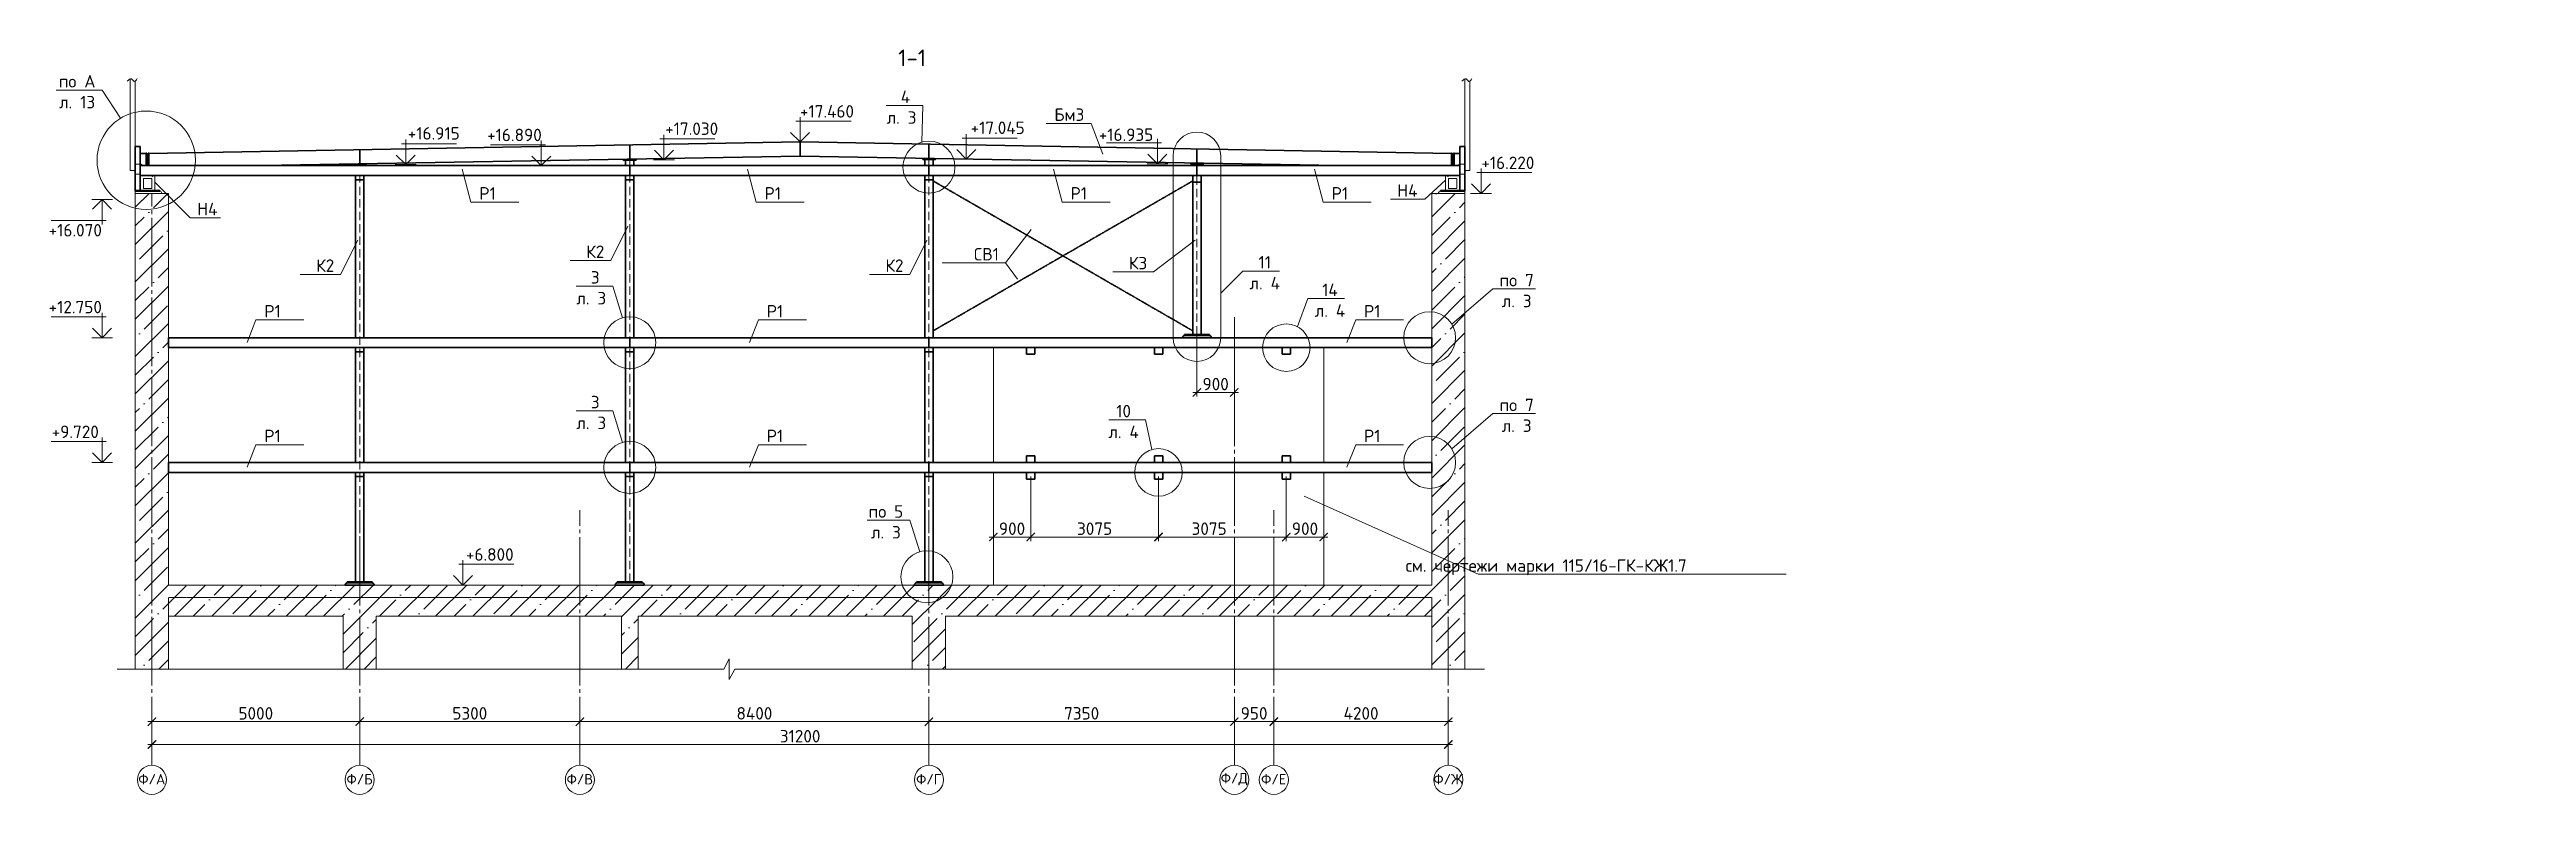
# Model space of a CAD drawing. Header units: millimetres. Extents: x -138412 to 180684, y -3015 to 14900.
# Drawn here: x -2464 to 57147, y -3015 to 14900 of the extents above; entities that cross this region are included whole.
import ezdxf
from ezdxf import colors
from ezdxf.entities.mleader import LeaderData, LeaderLine
from ezdxf.math import Vec2, Vec3

# ---------------------------------------------------------------- set-up
doc = ezdxf.new("R2010")
doc.units = ezdxf.units.MM
doc.linetypes.add('JIS_02_2.0', pattern=[3, 2, -1])
doc.linetypes.add('JIS_08_11', pattern=[12.8, 11, -0.6, 0.6, -0.6])
for name, color, linetype, lineweight in [('НАДПИСИ', 11, 'Continuous', 13), ('ОСЕВАЯ', 50, 'JIS_08_11', 13), ('ОСНОВНАЯ', 213, 'Continuous', 35), ('РАЗМЕРЫ', 141, 'Continuous', 13), ('ШТРИХОВАЯ', 84, 'JIS_02_2.0', 13)]:
    doc.layers.add(name, color=color, linetype=linetype, lineweight=lineweight)
doc.styles.add('_ОСК', font='isocpeur.ttf', dxfattribs={"height": 3})
doc.styles.add('ОСК', font='isocpeur.ttf')
doc.dimstyles.new('Размеры_общие', dxfattribs={"dimtxt": 3, "dimasz": 2, "dimexe": 1, "dimexo": 0, "dimgap": 0.5, "dimtad": 1, "dimdec": 0, "dimzin": 0, "dimdsep": 46, "dimtxsty": 'ОСК', "dimblk": 'ARCHTICK', "dimcen": 1, "dimdle": 1, "dimclrd": 256, "dimclre": 256, "dimclrt": 256, "dimadec": 0, "dimazin": 0, "dimtfac": 1, "dimtdec": 0, "dimtofl": 0, "dimtmove": 1, "dimatfit": 3, "dimfxl": 1, "dimtolj": 1, "dimtzin": 0, "dimlwd": -1, "dimlwe": -1, "dimarcsym": 0})

msp = doc.modelspace()

# ---------------------------------------------------------------- texts
at = {"layer": 'НАДПИСИ', "style": 'ОСК'}
for s, insert, char_height, width, attachment_point in [('1-1', (18296.2, 14699.6), 400, 19492.626, 5), ('+17.030', (12990.2, 12845.9), 300, 2680.15, 8), ('+17.460', (16246.1, 13262.9), 300, 2680.15, 8), ('+17.045', (20354.4, 12868.6), 300, 2680.15, 8), ('+16.915', (6783.2, 12734), 300, 2680.15, 8), ('+16.890', (8725.2, 12696.2), 300, 2680.15, 8), ('+16.935', (23444, 13001.7), 300, 2680.15, 2), ('+16.220', (32632.9, 12026.2), 300, 2680.15, 8), ('+16.070', (-1844.7, 10704.4), 300, 2680.15, 2), ('+12.750', (-1844.7, 8556.2), 300, 2680.15, 8), ('+9.720', (-1844.7, 5556.2), 300, 2680.15, 8), ('+6.800', (8131.4, 2606.2), 300, 2680.15, 8), ('Ф/А', (-2.7, -2650.5), 250, 2000, 5), ('Ф/Б', (4997.3, -2650.5), 250, 2000, 5), ('Ф/В', (10297.3, -2650.5), 250, 2000, 5), ('Ф/Г', (18697.3, -2650.5), 250, 2000, 5), ('Ф/Д', (26047.3, -2650.5), 250, 2000, 5), ('Ф/Е', (26997.3, -2650.5), 250, 2000, 5), ('Ф/Ж', (31197.3, -2650.5), 250, 2000, 5)]:
    msp.add_mtext(s, dxfattribs=dict(at, insert=insert, char_height=char_height, width=width, attachment_point=attachment_point))

# ---------------------------------------------------------------- blocks, each defined once
blk = doc.blocks.new('A$C42093D09')
at = {"layer": 'ОСНОВНАЯ'}
for q in [(22, 228), (478, 228)]:
    blk.add_line((250, 0), q, dxfattribs=at)
at = {"layer": 'РАЗМЕРЫ'}
for p, q in [((250, 0), (250, 600)), ((250, 0), (250, 600)), ((250, 0), (250, 600)), ((150, 500), (1475, 500)), ((500, 0), (0, 0))]:
    blk.add_line(p, q, dxfattribs=at)
blk = doc.blocks.new('_ArchTick')
at = {"color": 0, "linetype": 'ByBlock', "const_width": 0.15}
blk.add_lwpolyline([(-0.5, -0.5), (0.5, 0.5)], dxfattribs=at)
blk = doc.blocks.new('*D21')
at = {"layer": 'DEFPOINTS', "color": 0, "transparency": 16777216}
for p in [(0, -765), (5000, -765), (5000, -1265)]:
    blk.add_point(p, dxfattribs=at)
at = {"layer": 'НАДПИСИ', "transparency": 16777216}
for p, q in [((0, -765), (0, -1365)), ((5000, -765), (5000, -1365)), ((-100, -1265), (5100, -1265))]:
    blk.add_line(p, q, dxfattribs=at)
at = {"layer": 'НАДПИСИ', "transparency": 16777216, "xscale": 200, "yscale": 200, "zscale": 200, "rotation": 180}
blk.add_blockref('_ArchTick', (0, -1265), dxfattribs=at)
at = {"layer": 'НАДПИСИ', "transparency": 16777216, "xscale": 200, "yscale": 200, "zscale": 200}
blk.add_blockref('_ArchTick', (5000, -1265), dxfattribs=at)
at = {"layer": 'НАДПИСИ', "transparency": 16777216, "insert": (2500, -1065), "char_height": 300, "attachment_point": 5, "style": '_ОСК'}
blk.add_mtext('\\A1;5000', dxfattribs=at)
blk = doc.blocks.new('*D22')
at = {"layer": 'DEFPOINTS', "color": 0, "transparency": 16777216}
for p in [(0, -765), (31200, -765), (31200, -1815)]:
    blk.add_point(p, dxfattribs=at)
at = {"layer": 'НАДПИСИ', "transparency": 16777216}
for p, q in [((0, -765), (0, -1915)), ((31200, -765), (31200, -1915)), ((-100, -1815), (31300, -1815))]:
    blk.add_line(p, q, dxfattribs=at)
at = {"layer": 'НАДПИСИ', "transparency": 16777216, "xscale": 200, "yscale": 200, "zscale": 200, "rotation": 180}
blk.add_blockref('_ArchTick', (0, -1815), dxfattribs=at)
at = {"layer": 'НАДПИСИ', "transparency": 16777216, "xscale": 200, "yscale": 200, "zscale": 200}
blk.add_blockref('_ArchTick', (31200, -1815), dxfattribs=at)
at = {"layer": 'НАДПИСИ', "transparency": 16777216, "insert": (15600, -1615), "char_height": 300, "attachment_point": 5, "style": '_ОСК'}
blk.add_mtext('\\A1;31200', dxfattribs=at)
blk = doc.blocks.new('*D23')
at = {"layer": 'DEFPOINTS', "color": 0, "transparency": 16777216}
for p in [(5000, -765), (10300, -765), (10300, -1265)]:
    blk.add_point(p, dxfattribs=at)
at = {"layer": 'НАДПИСИ', "transparency": 16777216}
for p, q in [((5000, -765), (5000, -1365)), ((10300, -765), (10300, -1365)), ((4900, -1265), (10400, -1265))]:
    blk.add_line(p, q, dxfattribs=at)
at = {"layer": 'НАДПИСИ', "transparency": 16777216, "xscale": 200, "yscale": 200, "zscale": 200, "rotation": 180}
blk.add_blockref('_ArchTick', (5000, -1265), dxfattribs=at)
at = {"layer": 'НАДПИСИ', "transparency": 16777216, "xscale": 200, "yscale": 200, "zscale": 200}
blk.add_blockref('_ArchTick', (10300, -1265), dxfattribs=at)
at = {"layer": 'НАДПИСИ', "transparency": 16777216, "insert": (7650, -1065), "char_height": 300, "attachment_point": 5, "style": '_ОСК'}
blk.add_mtext('\\A1;5300', dxfattribs=at)
blk = doc.blocks.new('*D24')
at = {"layer": 'DEFPOINTS', "color": 0, "transparency": 16777216}
for p in [(10300, -765), (18700, -765), (18700, -1265)]:
    blk.add_point(p, dxfattribs=at)
at = {"layer": 'НАДПИСИ', "transparency": 16777216}
for p, q in [((10300, -765), (10300, -1365)), ((18700, -765), (18700, -1365)), ((10200, -1265), (18800, -1265))]:
    blk.add_line(p, q, dxfattribs=at)
at = {"layer": 'НАДПИСИ', "transparency": 16777216, "xscale": 200, "yscale": 200, "zscale": 200, "rotation": 180}
blk.add_blockref('_ArchTick', (10300, -1265), dxfattribs=at)
at = {"layer": 'НАДПИСИ', "transparency": 16777216, "xscale": 200, "yscale": 200, "zscale": 200}
blk.add_blockref('_ArchTick', (18700, -1265), dxfattribs=at)
at = {"layer": 'НАДПИСИ', "transparency": 16777216, "insert": (14500, -1065), "char_height": 300, "attachment_point": 5, "style": '_ОСК'}
blk.add_mtext('\\A1;8400', dxfattribs=at)
blk = doc.blocks.new('*D25')
at = {"layer": 'DEFPOINTS', "color": 0, "transparency": 16777216}
for p in [(18700, -765), (26050, -765), (26050, -1265)]:
    blk.add_point(p, dxfattribs=at)
at = {"layer": 'НАДПИСИ', "transparency": 16777216}
for p, q in [((18700, -765), (18700, -1365)), ((26050, -765), (26050, -1365)), ((18600, -1265), (26150, -1265))]:
    blk.add_line(p, q, dxfattribs=at)
at = {"layer": 'НАДПИСИ', "transparency": 16777216, "xscale": 200, "yscale": 200, "zscale": 200, "rotation": 180}
blk.add_blockref('_ArchTick', (18700, -1265), dxfattribs=at)
at = {"layer": 'НАДПИСИ', "transparency": 16777216, "xscale": 200, "yscale": 200, "zscale": 200}
blk.add_blockref('_ArchTick', (26050, -1265), dxfattribs=at)
at = {"layer": 'НАДПИСИ', "transparency": 16777216, "insert": (22375, -1065), "char_height": 300, "attachment_point": 5, "style": '_ОСК'}
blk.add_mtext('\\A1;7350', dxfattribs=at)
blk = doc.blocks.new('*D26')
at = {"layer": 'DEFPOINTS', "color": 0, "transparency": 16777216}
for p in [(26050, -765), (27000, -765), (27000, -1265)]:
    blk.add_point(p, dxfattribs=at)
at = {"layer": 'НАДПИСИ', "transparency": 16777216}
for p, q in [((26050, -765), (26050, -1365)), ((27000, -765), (27000, -1365)), ((25950, -1265), (27100, -1265))]:
    blk.add_line(p, q, dxfattribs=at)
at = {"layer": 'НАДПИСИ', "transparency": 16777216, "xscale": 200, "yscale": 200, "zscale": 200, "rotation": 180}
blk.add_blockref('_ArchTick', (26050, -1265), dxfattribs=at)
at = {"layer": 'НАДПИСИ', "transparency": 16777216, "xscale": 200, "yscale": 200, "zscale": 200}
blk.add_blockref('_ArchTick', (27000, -1265), dxfattribs=at)
at = {"layer": 'НАДПИСИ', "transparency": 16777216, "insert": (26525, -1065), "char_height": 300, "attachment_point": 5, "style": '_ОСК'}
blk.add_mtext('\\A1;950', dxfattribs=at)
blk = doc.blocks.new('*D27')
at = {"layer": 'DEFPOINTS', "color": 0, "transparency": 16777216}
for p in [(27000, -765), (31200, -765), (31200, -1265)]:
    blk.add_point(p, dxfattribs=at)
at = {"layer": 'НАДПИСИ', "transparency": 16777216}
for p, q in [((27000, -765), (27000, -1365)), ((31200, -765), (31200, -1365)), ((26900, -1265), (31300, -1265))]:
    blk.add_line(p, q, dxfattribs=at)
at = {"layer": 'НАДПИСИ', "transparency": 16777216, "xscale": 200, "yscale": 200, "zscale": 200, "rotation": 180}
blk.add_blockref('_ArchTick', (27000, -1265), dxfattribs=at)
at = {"layer": 'НАДПИСИ', "transparency": 16777216, "xscale": 200, "yscale": 200, "zscale": 200}
blk.add_blockref('_ArchTick', (31200, -1265), dxfattribs=at)
at = {"layer": 'НАДПИСИ', "transparency": 16777216, "insert": (29100, -1065), "char_height": 300, "attachment_point": 5, "style": '_ОСК'}
blk.add_mtext('\\A1;4200', dxfattribs=at)
blk = doc.blocks.new('_None')
blk = doc.blocks.new('*D28')
at = {"layer": 'DEFPOINTS', "color": 0, "transparency": 16777216}
for p in [(21150, 4570), (20250, 3835), (20250, 3176)]:
    blk.add_point(p, dxfattribs=at)
at = {"layer": 'НАДПИСИ', "transparency": 16777216}
for p, q in [((21150, 4570), (21150, 3076)), ((20250, 3835), (20250, 3076)), ((21250, 3176), (20150, 3176))]:
    blk.add_line(p, q, dxfattribs=at)
at = {"layer": 'НАДПИСИ', "transparency": 16777216, "xscale": 200, "yscale": 200, "zscale": 200, "rotation": 180}
blk.add_blockref('_ArchTick', (20250, 3176), dxfattribs=at)
at = {"layer": 'НАДПИСИ', "transparency": 16777216, "xscale": 200, "yscale": 200, "zscale": 200}
blk.add_blockref('_ArchTick', (21150, 3176), dxfattribs=at)
at = {"layer": 'НАДПИСИ', "transparency": 16777216, "insert": (20700, 3376), "char_height": 300, "attachment_point": 5, "style": '_ОСК'}
blk.add_mtext('\\A1;900', dxfattribs=at)
blk = doc.blocks.new('*D18')
at = {"layer": 'DEFPOINTS', "color": 0, "transparency": 16777216}
for p in [(21150, 4630), (24225, 4630), (24225, 3176)]:
    blk.add_point(p, dxfattribs=at)
at = {"layer": 'НАДПИСИ', "transparency": 16777216}
for p, q in [((21150, 4630), (21150, 3076)), ((24225, 4630), (24225, 3076)), ((21050, 3176), (24325, 3176))]:
    blk.add_line(p, q, dxfattribs=at)
at = {"layer": 'НАДПИСИ', "transparency": 16777216, "xscale": 200, "yscale": 200, "zscale": 200, "rotation": 180}
blk.add_blockref('_ArchTick', (21150, 3176), dxfattribs=at)
at = {"layer": 'НАДПИСИ', "transparency": 16777216, "xscale": 200, "yscale": 200, "zscale": 200}
blk.add_blockref('_ArchTick', (24225, 3176), dxfattribs=at)
at = {"layer": 'НАДПИСИ', "transparency": 16777216, "insert": (22687, 3376), "char_height": 300, "attachment_point": 5, "style": '_ОСК'}
blk.add_mtext('\\A1;3075', dxfattribs=at)
blk = doc.blocks.new('*D19')
at = {"layer": 'DEFPOINTS', "color": 0, "transparency": 16777216}
for p in [(24225, 4570), (27300, 4570), (27300, 3176)]:
    blk.add_point(p, dxfattribs=at)
at = {"layer": 'НАДПИСИ', "transparency": 16777216}
for p, q in [((24225, 4570), (24225, 3076)), ((27300, 4570), (27300, 3076)), ((24125, 3176), (27400, 3176))]:
    blk.add_line(p, q, dxfattribs=at)
at = {"layer": 'НАДПИСИ', "transparency": 16777216, "xscale": 200, "yscale": 200, "zscale": 200, "rotation": 180}
blk.add_blockref('_ArchTick', (24225, 3176), dxfattribs=at)
at = {"layer": 'НАДПИСИ', "transparency": 16777216, "xscale": 200, "yscale": 200, "zscale": 200}
blk.add_blockref('_ArchTick', (27300, 3176), dxfattribs=at)
at = {"layer": 'НАДПИСИ', "transparency": 16777216, "insert": (25443, 3376), "char_height": 300, "attachment_point": 5, "style": '_ОСК'}
blk.add_mtext('\\A1;3075', dxfattribs=at)
blk = doc.blocks.new('*D20')
at = {"layer": 'DEFPOINTS', "color": 0, "transparency": 16777216}
for p in [(27300, 4630), (28200, 4344), (28200, 3176)]:
    blk.add_point(p, dxfattribs=at)
at = {"layer": 'НАДПИСИ', "transparency": 16777216}
for p, q in [((27300, 4630), (27300, 3076)), ((28200, 4344), (28200, 3076)), ((27200, 3176), (28300, 3176))]:
    blk.add_line(p, q, dxfattribs=at)
at = {"layer": 'НАДПИСИ', "transparency": 16777216, "xscale": 200, "yscale": 200, "zscale": 200, "rotation": 180}
blk.add_blockref('_ArchTick', (27300, 3176), dxfattribs=at)
at = {"layer": 'НАДПИСИ', "transparency": 16777216, "xscale": 200, "yscale": 200, "zscale": 200}
blk.add_blockref('_ArchTick', (28200, 3176), dxfattribs=at)
at = {"layer": 'НАДПИСИ', "transparency": 16777216, "insert": (27750, 3376), "char_height": 300, "attachment_point": 5, "style": '_ОСК'}
blk.add_mtext('\\A1;900', dxfattribs=at)
blk = doc.blocks.new('*D17')
at = {"layer": 'DEFPOINTS', "color": 0, "transparency": 16777216}
for p in [(25150, 8020), (26050, 7449), (26050, 6654)]:
    blk.add_point(p, dxfattribs=at)
at = {"layer": 'НАДПИСИ', "transparency": 16777216}
for p, q in [((25150, 8020), (25150, 6554)), ((26050, 7449), (26050, 6554)), ((25050, 6654), (26150, 6654))]:
    blk.add_line(p, q, dxfattribs=at)
at = {"layer": 'НАДПИСИ', "transparency": 16777216, "xscale": 200, "yscale": 200, "zscale": 200, "rotation": 180}
blk.add_blockref('_ArchTick', (25150, 6654), dxfattribs=at)
at = {"layer": 'НАДПИСИ', "transparency": 16777216, "xscale": 200, "yscale": 200, "zscale": 200}
blk.add_blockref('_ArchTick', (26050, 6654), dxfattribs=at)
at = {"layer": 'НАДПИСИ', "transparency": 16777216, "insert": (25600, 6854), "char_height": 300, "attachment_point": 5, "style": '_ОСК'}
blk.add_mtext('\\A1;900', dxfattribs=at)

# ---------------------------------------------------------------- dimensions: what is measured, and where the dimension line sits
at = {"layer": 'НАДПИСИ'}
for base, p1, p2, picture, middle in [((26050, 6654), (25150, 8020.3), (26050, 7448.9), '*D17', (25600, 6854)), ((20250, 3175.5), (21150, 4570.3), (20250, 3834.9), '*D28', (20700, 3375.5)), ((24225, 3175.5), (21150, 4630.3), (24225, 4630.3), '*D18', (22687.5, 3375.5)), ((28200, 3175.5), (27300, 4630.3), (28200, 4344.4), '*D20', (27750, 3375.5)), ((5000, -1265.2), (0, -765.2), (5000, -765.2), '*D21', (2500, -1065.2)), ((31200, -1815.2), (0, -765.2), (31200, -765.2), '*D22', (15600, -1615.2)), ((10300, -1265.2), (5000, -765.2), (10300, -765.2), '*D23', (7650, -1065.2)), ((18700, -1265.2), (10300, -765.2), (18700, -765.2), '*D24', (14500, -1065.2)), ((26050, -1265.2), (18700, -765.2), (26050, -765.2), '*D25', (22375, -1065.2)), ((27000, -1265.2), (26050, -765.2), (27000, -765.2), '*D26', (26525, -1065.2)), ((31200, -1265.2), (27000, -765.2), (31200, -765.2), '*D27', (29100, -1065.2))]:
    dim = msp.add_linear_dim(base=base, p1=p1, p2=p2, dimstyle='Размеры_общие', override={"dimscale": 100, "dimtxsty": '_ОСК'}, dxfattribs=at)
    dim.commit()
    dim.dimension.update_dxf_attribs({"geometry": picture, "text_midpoint": middle})
dim = msp.add_linear_dim(base=(27300, 3175.5), p1=(24225, 4570.3), p2=(27300, 4570.3), dimstyle='Размеры_общие', override={"dimscale": 100, "dimtxsty": '_ОСК'}, dxfattribs=at)
dim.commit()
dim.dimension.update_dxf_attribs({"geometry": '*D19', "text_midpoint": (25442.6, 3175.5), "dimtype": 160})

# ---------------------------------------------------------------- hatches: boundary and pattern name
at = {"layer": 'НАДПИСИ'}
h = msp.add_hatch(dxfattribs=at)
h.set_pattern_fill('ANSI35', color=256, scale=100)
h.set_pattern_definition([(45, (17210.33, 42187), (-449.013, 449.013), []), (45, (17659.35, 42187), (-449.013, 449.013), [793.75, -158.75, 0, -158.75])])
h.paths.add_polyline_path([(0, 11440.3), (-400, 11440.3), (-400, 0), (0, 0)])
h.paths.add_polyline_path([(400, 11440.3), (0, 11440.3), (0, 0), (400, 0), (400, 1270.3), (400, 1720.3), (5000, 1720.3), (5000, 2020.3), (4650, 2020.3), (400, 2020.3)])
h.paths.add_polyline_path([(5000, 1720.3), (400, 1720.3), (400, 1270.3), (4600, 1270.3), (4600, 0), (5000, 0)])
h.paths.add_polyline_path([(10300, 1720.3), (5000, 1720.3), (5000, 0), (5400, 0), (5400, 1270.3), (10300, 1270.3)])
h.paths.add_polyline_path([(10300, 2020.3), (5000, 2020.3), (5000, 1720.3), (10300, 1720.3)])
edge = h.paths.add_edge_path()
edge.add_arc((18650.9, 2219.4), 624.9, 232.996498, 274.505569, ccw=False)
edge.add_line((18274.8, 1720.3), (10300, 1720.3))
edge.add_line((10300, 1720.3), (10300, 1270.3))
edge.add_line((10300, 1270.3), (11300, 1270.3))
edge.add_line((11300, 1270.3), (11300, 0))
edge.add_line((11300, 0), (11700, 0))
edge.add_line((11700, 0), (11700, 1270.3))
edge.add_line((11700, 1270.3), (18300, 1270.3))
edge.add_line((18300, 1270.3), (18300, 0))
edge.add_line((18300, 0), (18700, 0))
edge.add_line((18700, 0), (18700, 1596.4))
edge = h.paths.add_edge_path()
edge.add_line((18058.5, 2020.3), (10300, 2020.3))
edge.add_line((10300, 2020.3), (10300, 1720.3))
edge.add_line((10300, 1720.3), (18274.8, 1720.3))
edge.add_arc((18650.9, 2219.4), 624.9, 198.574165, 232.996498, ccw=False)
edge = h.paths.add_edge_path()
edge.add_line((18700, 2020.3), (18350, 2020.3))
edge.add_line((18350, 2020.3), (18058.5, 2020.3))
edge.add_arc((18650.9, 2219.4), 624.9, 198.574165, 232.996498)
edge.add_line((18274.8, 1720.3), (18700, 1720.3))
edge.add_line((18700, 1720.3), (18700, 2020.3))
edge = h.paths.add_edge_path(flags=17)
edge.add_line((18700, 1720.3), (18274.8, 1720.3))
edge.add_arc((18650.9, 2219.4), 624.9, 232.996498, 274.505569)
edge.add_line((18700, 1596.4), (18700, 1720.3))
edge = h.paths.add_edge_path()
edge.add_line((19243.3, 2020.3), (18700, 2020.3))
edge.add_line((18700, 2020.3), (18700, 1720.3))
edge.add_line((18700, 1720.3), (19027, 1720.3))
edge.add_arc((18650.9, 2219.4), 624.9, 307.003502, 341.425835)
edge = h.paths.add_edge_path(flags=17)
edge.add_line((19027, 1720.3), (18700, 1720.3))
edge.add_line((18700, 1720.3), (18700, 1596.4))
edge.add_arc((18650.9, 2219.4), 624.9, 274.505569, 307.003502)
edge = h.paths.add_edge_path()
edge.add_line((26050, 1720.3), (19027, 1720.3))
edge.add_arc((18650.9, 2219.4), 624.9, 274.505569, 307.003502, ccw=False)
edge.add_line((18700, 1596.4), (18700, 0))
edge.add_line((18700, 0), (19100, 0))
edge.add_line((19100, 0), (19100, 1270.3))
edge.add_line((19100, 1270.3), (26050, 1270.3))
edge.add_line((26050, 1270.3), (26050, 1720.3))
edge = h.paths.add_edge_path()
edge.add_line((26050, 2020.3), (19243.3, 2020.3))
edge.add_arc((18650.9, 2219.4), 624.9, 307.003502, 341.425835, ccw=False)
edge.add_line((19027, 1720.3), (26050, 1720.3))
edge.add_line((26050, 1720.3), (26050, 2020.3))
h.paths.add_polyline_path([(27000, 1720.3), (26050, 1720.3), (26050, 1270.3), (27000, 1270.3)])
h.paths.add_polyline_path([(27000, 2020.3), (26050, 2020.3), (26050, 1720.3), (27000, 1720.3)])
h.paths.add_polyline_path([(31600, 11440.3), (30800, 11440.3), (30800, 2020.3), (27000, 2020.3), (27000, 1720.3), (30800, 1720.3), (30800, 1270.3), (30800, 0), (31600, 0)])
h.paths.add_polyline_path([(30800, 1720.3), (27000, 1720.3), (27000, 1270.3), (30800, 1270.3)], flags=17)
h = msp.add_hatch(color=256, dxfattribs=at)
h.dxf.hatch_style = 1
edge = h.paths.add_edge_path()
edge.add_arc((14, 11860.3), 11.5, 450, 540, ccw=False)
edge.add_line((14, 11871.8), (14, 11860.3))
edge.add_line((14, 11860.3), (2.5, 11860.3))
edge = h.paths.add_edge_path()
edge.add_arc((14, 11860.3), 11.5, 180, 270, ccw=False)
edge.add_line((2.5, 11860.3), (14, 11860.3))
edge.add_line((14, 11860.3), (14, 11848.8))
edge = h.paths.add_edge_path()
edge.add_arc((14, 11860.3), 11.5, 270, 360, ccw=False)
edge.add_line((14, 11848.8), (14, 11860.3))
edge.add_line((14, 11860.3), (25.5, 11860.3))
edge = h.paths.add_edge_path()
edge.add_arc((14, 11860.3), 11.5, 360, 450, ccw=False)
edge.add_line((25.5, 11860.3), (14, 11860.3))
edge.add_line((14, 11860.3), (14, 11871.8))
h = msp.add_hatch(color=256, dxfattribs=at)
h.dxf.hatch_style = 1
edge = h.paths.add_edge_path()
edge.add_arc((31186, 11860.3), 11.5, 0, 90)
edge.add_line((31186, 11871.8), (31186, 11860.3))
edge.add_line((31186, 11860.3), (31197.5, 11860.3))
edge = h.paths.add_edge_path()
edge.add_arc((31186, 11860.3), 11.5, 270, 360)
edge.add_line((31197.5, 11860.3), (31186, 11860.3))
edge.add_line((31186, 11860.3), (31186, 11848.8))
edge = h.paths.add_edge_path()
edge.add_arc((31186, 11860.3), 11.5, 180, 270)
edge.add_line((31186, 11848.8), (31186, 11860.3))
edge.add_line((31186, 11860.3), (31174.5, 11860.3))
edge = h.paths.add_edge_path()
edge.add_arc((31186, 11860.3), 11.5, 90, 180)
edge.add_line((31174.5, 11860.3), (31186, 11860.3))
edge.add_line((31186, 11860.3), (31186, 11871.8))

# ---------------------------------------------------------------- linework, layer by layer
at = {"color": 1, "lineweight": 35}
for p, q in [((-400, 12570.3), (-400, 11510.3)), ((31480, 12570.3), (31480, 11510.3)), ((31480, 12570.3), (31600, 12570.3)), ((-400, 11510.3), (188, 11510.3)), ((-400, 11510.3), (-400, 11490.3)), ((-400, 11490.3), (188, 11490.3)), ((188, 11510.3), (188, 11490.3)), ((188, 11510.3), (188, 11490.3))]:
    msp.add_line(p, q, dxfattribs=at)
at = {"color": 1, "lineweight": 50}
for p, q in [((31298, 12140.3), (31298, 12110.3)), ((31314, 12140.3), (31314, 12110.3))]:
    msp.add_line(p, q, dxfattribs=at)
at = {"layer": 'НАДПИСИ'}
for p, q in [((-520, 11990.3), (-520, 14196.8)), ((-400, 11990.3), (-400, 14144.6)), ((31600, 11990.3), (31600, 14196.8)), ((31720, 11990.3), (31720, 14144.6)), ((31480, 11560.3), (31480, 12570.3)), ((-400, 11990.3), (-520, 11990.3)), ((24578.1, 7970.3), (24578.1, 12343.6)), ((25721.9, 7970.3), (25721.9, 12343.6)), ((31600, 11990.3), (31720, 11990.3)), ((-400, 11490.3), (-400, 0)), ((-400, 11490.3), (-400, 11240.3)), ((400, 11440.3), (-400, 11440.3)), ((-400, 11440.3), (400, 11440.3)), ((-400, 11440.3), (400, 11440.3)), ((-206, 11800.3), (-6, 11800.3)), ((-206, 11560.3), (-206, 11800.3)), ((-6, 11560.3), (-206, 11560.3)), ((-6, 11800.3), (-6, 11560.3)), ((68, 11510.3), (68, 11870.3)), ((400, 11440.3), (400, 2020.3)), ((30800, 11440.3), (30800, 2020.3)), ((31600, 11440.3), (30800, 11440.3)), ((31132, 11510.3), (31132, 11870.3)), ((31406, 11800.3), (31206, 11800.3)), ((31206, 11800.3), (31206, 11560.3)), ((31206, 11560.3), (31406, 11560.3)), ((31406, 11800.3), (31366, 11800.3)), ((31366, 11560.3), (31406, 11560.3)), ((31406, 11800.3), (31406, 11560.3)), ((31600, 11490.3), (31600, 0)), ((21160.6, 10571.3), (20541.3, 9767.9)), ((28200, 7970.3), (20250, 7970.3)), ((28200, 7970.3), (21201.9, 7970.3)), ((20250, 7730.3), (20250, 4970.3)), ((28200, 4970.3), (28200, 7730.3)), ((20250, 4730.3), (20250, 2020.3)), ((28200, 2020.3), (28200, 4730.3)), ((400, 2020.3), (30800, 2020.3)), ((400, 1270.3), (400, 0)), ((4600, 1270.3), (400, 1270.3)), ((4600, 1270.3), (4600, 0)), ((5400, 1270.3), (5400, 0)), ((11300, 1270.3), (5400, 1270.3)), ((11300, 1270.3), (11300, 0)), ((11700, 1270.3), (11700, 0)), ((18300, 1270.3), (11700, 1270.3)), ((18300, 1270.3), (18300, 0)), ((19100, 1270.3), (19100, 0)), ((30800, 1270.3), (19100, 1270.3)), ((30800, 1270.3), (30800, 0)), ((-834.3, 0), (13763.9, 0)), ((13894.7, 250), (13763.9, 0)), ((13894.7, 250), (13894.7, -250)), ((13894.7, -250), (14025.5, 0)), ((14025.5, 0), (32068.6, 0))]:
    msp.add_line(p, q, dxfattribs=at)
for centre, radius in [((-136, 12237.6), 1184.3), ((18700, 12072.8), 624.9), ((14, 11860.3), 11.5), ((31186, 11860.3), 11.5), ((11500, 7850.3), 624.9), ((30750.9, 7969.4), 624.9), ((27300, 7730.3), 571.9), ((11500, 4850.3), 624.9), ((30750.9, 4969.4), 624.9), ((24225, 4730.3), 571.9), ((18650.9, 2219.4), 624.9), ((0, -2665.2), 350), ((5000, -2665.2), 350), ((10300, -2665.2), 350), ((18700, -2665.2), 350), ((26050, -2665.2), 350), ((27000, -2665.2), 350), ((31200, -2665.2), 350)]:
    msp.add_circle(centre, radius, dxfattribs=at)
for centre, radius, start, end in [((25150, 12343.6), 571.9, 0, 180), ((188, 11440.3), 50, 0, 90), ((31012.1, 11440.3), 50, 90, 180), ((25150, 7970.3), 571.9, 180, 0)]:
    msp.add_arc(centre, radius, start, end, dxfattribs=at)
for points in [[(-593.7, 14136), (-489.4, 14195.2), (-429.7, 14135.6), (-354.3, 14201.2)], [(31526.3, 14136), (31630.6, 14195.2), (31690.3, 14135.6), (31765.7, 14201.2)]]:
    msp.add_spline(points, degree=3, dxfattribs=at)
at = {"layer": 'ОСЕВАЯ', "linetype": 'JIS_08_11', "ltscale": 150}
for p, q in [((0, -2315.2), (0, 11440.3)), ((26050, -2315.2), (26050, 8460.7)), ((5000, -2315.2), (5000, 3820.3)), ((10300, -2315.2), (10300, 3820.3)), ((18700, -2315.2), (18700, 3820.3)), ((27000, -2315.2), (27000, 3820.3)), ((31200, -2315.2), (31200, 3820.3))]:
    msp.add_line(p, q, dxfattribs=at)
at = {"layer": 'ОСЕВАЯ', "linetype": 'JIS_08_11', "lineweight": 35}
for p, q in [((18800, 8134.9), (25050, 11740.3)), ((25050, 8134.9), (18800, 11740.3))]:
    msp.add_line(p, q, dxfattribs=at)
at = {"layer": 'ОСНОВНАЯ', "color": 1}
for p, q in [((-280, 12570.3), (-400, 12570.3)), ((-280, 12570.3), (-280, 11510.3)), ((31600, 12570.3), (31600, 11510.3)), ((-400, 12110.3), (-400, 11870.3)), ((-280, 12110.3), (31480, 12110.3)), ((11500, 12110.3), (11500, 11870.3)), ((18700, 11870.3), (18700, 12110.3)), ((25150, 11870.3), (25150, 12110.3)), ((31600, 11913.6), (31600, 12110.3)), ((31600, 12110.3), (31600, 11870.3)), ((-280, 11870.3), (31480, 11870.3)), ((31600, 11510.3), (31012, 11510.3)), ((31012, 11510.3), (31012, 11490.3)), ((31012, 11510.3), (31012, 11490.3)), ((31600, 11490.3), (31012, 11490.3)), ((31600, 11510.3), (31600, 11490.3))]:
    msp.add_line(p, q, dxfattribs=at)
at = {"layer": 'ОСНОВНАЯ'}
for p, q in [((15599.8, 12677), (-74, 12402.7)), ((15600, 12677), (-74, 12402.7)), ((11500, 12265.2), (11500, 12605.2)), ((15599.8, 12677), (31273.7, 12402.7)), ((15599.8, 12336.9), (15599.8, 12677)), ((15600, 12677), (31273.7, 12402.7)), ((18700, 12282.7), (18700, 12622.7)), ((-400, 12401.2), (-400, 12218.7)), ((-138, 12401.2), (-280, 12401.2)), ((-219.3, 12110.3), (-280, 12146.7)), ((-122, 12411.2), (-138, 12411.2)), ((-138, 12110.3), (-138, 12411.2)), ((-122, 12110.3), (-122, 12411.2)), ((-114, 12140.3), (-98, 12140.3)), ((-114, 12140.3), (-98, 12140.3)), ((-114, 12140.3), (-114, 12110.3)), ((-98, 12140.3), (-98, 12110.3)), ((-90, 12110.3), (-90, 12411.2)), ((-74, 12411.2), (-90, 12411.2)), ((-74, 12110.3), (-74, 12411.2)), ((15599.8, 12336.9), (2649.9, 12110.3)), ((4850, 12148.8), (4850.6, 12116.8)), ((5150.3, 12138.1), (4850.3, 12132.8)), ((5150.5, 12122.1), (4850.6, 12116.8)), ((4900, 12117.7), (4900, 12110.3)), ((5000.2, 12151.4), (5000, 12491.5)), ((5100, 12121.2), (5100, 12110.3)), ((5150, 12154.1), (5150.5, 12122.1)), ((11350, 12262.6), (11350.6, 12230.6)), ((11650.3, 12251.8), (11350.3, 12246.6)), ((11650.5, 12235.8), (11350.6, 12230.6)), ((11400, 12231.4), (11400, 12110.3)), ((11600, 12234.9), (11600, 12110.3)), ((11650, 12267.8), (11650.5, 12235.8)), ((15599.8, 12336.9), (28549.8, 12110.3)), ((18551.4, 12285.3), (18550.8, 12253.3)), ((18550.8, 12253.3), (18850.8, 12248)), ((18551.1, 12269.3), (18851.1, 12264)), ((18600, 12252.4), (18600, 12110.3)), ((18800, 12248.9), (18800, 12110.3)), ((18851.3, 12280), (18850.8, 12248)), ((25001.4, 12172.4), (25000.8, 12140.4)), ((25000.8, 12140.4), (25300.8, 12135.2)), ((25001.1, 12156.4), (25301.1, 12151.2)), ((25050, 12139.6), (25050, 12110.3)), ((25150, 12169.8), (25150, 12509.9)), ((25250, 12136.1), (25250, 12110.3)), ((25301.3, 12167.2), (25300.8, 12135.2)), ((31273.7, 12110.3), (31273.7, 12411.2)), ((31273.7, 12411.2), (31289.7, 12411.2)), ((31289.7, 12110.3), (31289.7, 12411.2)), ((31314, 12140.3), (31298, 12140.3)), ((31314, 12140.3), (31298, 12140.3)), ((31322, 12110.3), (31322, 12411.2)), ((31322, 12411.2), (31338, 12411.2)), ((31338, 12110.3), (31338, 12411.2)), ((31338, 12401.2), (31480, 12401.2)), ((31433.1, 12110.3), (31480, 12134.4)), ((31600, 12401.2), (31600, 12196)), ((4900, 11870.3), (4900, 7970.3)), ((4900, 11770.3), (4900, 11870.3)), ((4900, 11870.3), (5100, 11870.3)), ((5100, 11770.3), (4900, 11770.3)), ((5100, 11870.3), (5100, 7970.3)), ((5100, 11870.3), (5100, 11770.3)), ((11400, 11870.3), (11400, 7970.3)), ((11400, 11770.3), (11400, 11870.3)), ((11400, 11870.3), (11600, 11870.3)), ((11600, 11770.3), (11400, 11770.3)), ((11600, 11870.3), (11600, 7970.3)), ((11600, 11870.3), (11600, 11770.3)), ((18600, 11870.3), (18600, 7970.3)), ((18600, 11770.3), (18600, 11870.3)), ((18600, 11870.3), (18800, 11870.3)), ((18800, 11770.3), (18600, 11770.3)), ((18800, 11870.3), (18800, 7970.3)), ((18800, 11870.3), (18800, 11770.3)), ((25050, 11870.3), (25050, 8050.3)), ((25050, 11770.3), (25050, 11870.3)), ((25050, 11870.3), (25250, 11870.3)), ((25050, 11770.3), (25050, 11870.3)), ((25050, 11870.3), (25250, 11870.3)), ((25250, 11710.3), (25050, 11710.3)), ((25250, 11870.3), (25250, 8050.3)), ((25250, 11870.3), (25250, 11770.3)), ((25250, 11870.3), (25250, 11770.3)), ((400, 7970.3), (5000, 7970.3)), ((400, 7970.3), (400, 7730.3)), ((5000, 7970.3), (11500, 7970.3)), ((11500, 7970.3), (18700, 7970.3)), ((11500, 7970.3), (11500, 7730.3)), ((18700, 7970.3), (25150, 7970.3)), ((18700, 7970.3), (18700, 7730.3)), ((24800, 7970.3), (25500, 7970.3)), ((25450, 8050.3), (24850, 8050.3)), ((24850, 8050.3), (24850, 8020.3)), ((24850, 8020.3), (25450, 8020.3)), ((25150, 7970.3), (30800, 7970.3)), ((25450, 8020.3), (25450, 8050.3)), ((30800, 7970.3), (30800, 7730.3)), ((400, 7730.3), (5000, 7730.3)), ((4900, 7730.3), (4900, 4970.3)), ((4900, 7630.3), (4900, 7730.3)), ((4900, 7730.3), (5100, 7730.3)), ((5100, 7630.3), (4900, 7630.3)), ((5000, 7730.3), (11500, 7730.3)), ((5100, 7730.3), (5100, 4970.3)), ((5100, 7730.3), (5100, 7630.3)), ((11400, 7730.3), (11400, 4970.3)), ((11400, 7630.3), (11400, 7730.3)), ((11400, 7730.3), (11600, 7730.3)), ((11600, 7630.3), (11400, 7630.3)), ((11500, 7730.3), (18700, 7730.3)), ((11600, 7730.3), (11600, 4970.3)), ((11600, 7730.3), (11600, 7630.3)), ((18600, 7730.3), (18600, 4970.3)), ((18600, 7630.3), (18600, 7730.3)), ((18600, 7730.3), (18800, 7730.3)), ((18800, 7630.3), (18600, 7630.3)), ((18700, 7730.3), (25150, 7730.3)), ((18800, 7730.3), (18800, 4970.3)), ((18800, 7730.3), (18800, 7630.3)), ((21050, 7570.3), (21050, 7730.3)), ((21050, 7730.3), (21250, 7730.3)), ((21250, 7570.3), (21050, 7570.3)), ((21250, 7730.3), (21250, 7570.3)), ((24125, 7730.3), (24125, 7570.3)), ((24325, 7730.3), (24125, 7730.3)), ((24125, 7730.3), (24125, 7570.3)), ((24325, 7730.3), (24125, 7730.3)), ((24125, 7570.3), (24325, 7570.3)), ((24125, 7570.3), (24325, 7570.3)), ((24325, 7570.3), (24325, 7730.3)), ((24325, 7570.3), (24325, 7730.3)), ((25150, 7730.3), (30800, 7730.3)), ((27200, 7730.3), (27200, 7570.3)), ((27400, 7730.3), (27200, 7730.3)), ((27200, 7730.3), (27200, 7570.3)), ((27400, 7730.3), (27200, 7730.3)), ((27200, 7570.3), (27400, 7570.3)), ((27200, 7570.3), (27400, 7570.3)), ((27400, 7570.3), (27400, 7730.3)), ((27400, 7570.3), (27400, 7730.3)), ((400, 4970.3), (30800, 4970.3)), ((400, 4970.3), (400, 4730.3)), ((11500, 4970.3), (11500, 4730.3)), ((18700, 4970.3), (18700, 4730.3)), ((21250, 5130.3), (21050, 5130.3)), ((21050, 5130.3), (21050, 4970.3)), ((21050, 4970.3), (21250, 4970.3)), ((21250, 4970.3), (21250, 5130.3)), ((24125, 4970.3), (24125, 5130.3)), ((24125, 5130.3), (24325, 5130.3)), ((24125, 4970.3), (24125, 5130.3)), ((24125, 5130.3), (24325, 5130.3)), ((24325, 4970.3), (24125, 4970.3)), ((24325, 4970.3), (24125, 4970.3)), ((24325, 5130.3), (24325, 4970.3)), ((24325, 5130.3), (24325, 4970.3)), ((27200, 4970.3), (27200, 5130.3)), ((27200, 5130.3), (27400, 5130.3)), ((27200, 4970.3), (27200, 5130.3)), ((27200, 5130.3), (27400, 5130.3)), ((27400, 4970.3), (27200, 4970.3)), ((27400, 4970.3), (27200, 4970.3)), ((27400, 5130.3), (27400, 4970.3)), ((27400, 5130.3), (27400, 4970.3)), ((30800, 4970.3), (30800, 4730.3)), ((400, 4730.3), (30800, 4730.3)), ((4900, 4730.3), (4900, 2100.3)), ((4900, 4630.3), (4900, 4730.3)), ((4900, 4730.3), (5100, 4730.3)), ((5100, 4630.3), (4900, 4630.3)), ((5100, 4730.3), (5100, 2100.3)), ((5100, 4730.3), (5100, 4630.3)), ((11400, 4730.3), (11400, 2100.3)), ((11400, 4630.3), (11400, 4730.3)), ((11400, 4730.3), (11600, 4730.3)), ((11600, 4630.3), (11400, 4630.3)), ((11600, 4730.3), (11600, 2100.3)), ((11600, 4730.3), (11600, 4630.3)), ((18600, 4730.3), (18600, 2100.3)), ((18600, 4630.3), (18600, 4730.3)), ((18600, 4730.3), (18800, 4730.3)), ((18800, 4630.3), (18600, 4630.3)), ((18800, 4730.3), (18800, 2100.3)), ((18800, 4730.3), (18800, 4630.3)), ((21050, 4570.3), (21050, 4730.3)), ((21050, 4730.3), (21250, 4730.3)), ((21250, 4570.3), (21050, 4570.3)), ((21250, 4730.3), (21250, 4570.3)), ((24125, 4730.3), (24125, 4570.3)), ((24325, 4730.3), (24125, 4730.3)), ((24125, 4730.3), (24125, 4570.3)), ((24325, 4730.3), (24125, 4730.3)), ((24125, 4570.3), (24325, 4570.3)), ((24125, 4570.3), (24325, 4570.3)), ((24325, 4570.3), (24325, 4730.3)), ((24325, 4570.3), (24325, 4730.3)), ((27200, 4730.3), (27200, 4570.3)), ((27400, 4730.3), (27200, 4730.3)), ((27200, 4730.3), (27200, 4570.3)), ((27400, 4730.3), (27200, 4730.3)), ((27200, 4570.3), (27400, 4570.3)), ((27200, 4570.3), (27400, 4570.3)), ((27400, 4570.3), (27400, 4730.3)), ((27400, 4570.3), (27400, 4730.3)), ((4650, 2020.3), (5350, 2020.3)), ((5300, 2100.3), (4700, 2100.3)), ((4700, 2100.3), (4700, 2070.3)), ((4700, 2070.3), (5300, 2070.3)), ((5300, 2070.3), (5300, 2100.3)), ((11150, 2020.3), (11850, 2020.3)), ((11800, 2100.3), (11200, 2100.3)), ((11200, 2100.3), (11200, 2070.3)), ((11200, 2070.3), (11800, 2070.3)), ((11800, 2070.3), (11800, 2100.3)), ((18350, 2020.3), (19050, 2020.3)), ((19000, 2100.3), (18400, 2100.3)), ((18400, 2100.3), (18400, 2070.3)), ((18400, 2070.3), (19000, 2070.3)), ((19000, 2070.3), (19000, 2100.3))]:
    msp.add_line(p, q, dxfattribs=at)
for centre, start, end in [((24850, 7970.3), 90, 180), ((25450, 7970.3), 0, 90), ((4700, 2020.3), 90, 180), ((5300, 2020.3), 0, 90), ((11200, 2020.3), 90, 180), ((11800, 2020.3), 0, 90), ((18400, 2020.3), 90, 180), ((19000, 2020.3), 0, 90)]:
    msp.add_arc(centre, 50, start, end, dxfattribs=at)
at = {"layer": 'ШТРИХОВАЯ'}
for p, q in [((-293.3, 12140.3), (-386.7, 12140.3)), ((-293.3, 12140.3), (-386.7, 12140.3)), ((-280, 11913.6), (-280, 12127)), ((31480, 11913.6), (31480, 12127)), ((31493.3, 12140.3), (31586.7, 12140.3)), ((31493.3, 12140.3), (31586.7, 12140.3)), ((-386.7, 11900.3), (-293.3, 11900.3)), ((31586.7, 11900.3), (31493.3, 11900.3)), ((400, 1720.3), (30800, 1720.3)), ((400, 1270.3), (400, 1720.3)), ((30800, 1720.3), (30800, 1270.3))]:
    msp.add_line(p, q, dxfattribs=at)
at = {"layer": 'ШТРИХОВАЯ', "ltscale": 100}
for p, q in [((5000.2, 12110.3), (5000.2, 12119.4)), ((11500, 12110.3), (11500, 12233.2)), ((18700, 12110.3), (18700, 12250.7)), ((25150, 12110.3), (25150, 12137.8)), ((5000, 2100.3), (5000.2, 11870.3)), ((11500, 2100.3), (11500, 11900.3)), ((18700, 2100.3), (18700, 11870.3)), ((25150, 8050.3), (25150, 11870.3))]:
    msp.add_line(p, q, dxfattribs=at)
at = {"layer": 'ШТРИХОВАЯ'}
for centre, start, end in [((-386.7, 12127), 90, 180), ((-293.3, 12127), 0, 90), ((31493.3, 12127), 90, 180), ((31586.7, 12127), 0, 90), ((-386.7, 11913.6), 180, 270), ((-293.3, 11913.6), 270, 0), ((31493.3, 11913.6), 180, 270), ((31586.7, 11913.6), 270, 0)]:
    msp.add_arc(centre, 13.3, start, end, dxfattribs=at)

# ---------------------------------------------------------------- block references
for p in [(15350, 12677), (5857.3, 12135.4), (12073.3, 12249.2), (19348.5, 12266.7), (31736.9, 11440.3), (7235.3, 2020.3)]:
    msp.add_blockref('A$C42093D09', p)
at = {"xscale": -1}
for p in [(9621.2, 12110.3), (-948.6, 7970.3), (-948.6, 4970.3)]:
    msp.add_blockref('A$C42093D09', p, dxfattribs=at)
at = {"xscale": -1, "rotation": 359.9999999999994}
msp.add_blockref('A$C42093D09', (24449.9, 12153.8), dxfattribs=at)
at = {"rotation": 180.0000000000017}
msp.add_blockref('A$C42093D09', (-948.6, 11290.3), dxfattribs=at)

msp.set_redraw_order([(e.dxf.handle, doc.entitydb.next_handle()) for e in msp.query("TEXT MTEXT ATTDEF DIMENSION ARC_DIMENSION")])  # texts and dimensions are drawn at this point

# ---------------------------------------------------------------- leaders
at = {"layer": 'НАДПИСИ'}
ml = msp.add_multileader_mtext('Standard', dxfattribs=at)
ml.set_content('по А\\Pл. 13', color=256, style='ОСК')
ml.set_leader_properties(color=256, linetype='ByLayer', lineweight=-1)
ml.set_arrow_properties(name='NONE')
ml.build(insert=Vec2(0, 0))
ml.multileader.update_dxf_attribs({"has_dogleg": 0, "text_left_attachment_type": 6, "text_right_attachment_type": 6, "dogleg_length": 0, "arrow_head_size": 150, "scale": 100})
ctx = ml.context
ctx.base_point, ctx.scale, ctx.char_height, ctx.arrow_head_size, ctx.landing_gap_size, ctx.plane_origin = Vec3(-2405.1, 13925.9), 100, 300, 150, 200, Vec3(-2639.8, 14633.2)
ctx.left_attachment, ctx.right_attachment, ctx.text_align_type = 6, 6, 1
notes = []
notes.append((ctx, [(0, (1, 1, 0), (-1195.1, 13925.9), (-1, 0), 0, [(3, [(-756.1, 13246.5)], 0, [])])]))
ctx.mtext.insert, ctx.mtext.width, ctx.mtext.alignment, ctx.mtext.flow_direction = Vec3(-1800.1, 14285.9), 1293.475, 2, 5
ml = msp.add_multileader_mtext('Standard', dxfattribs=at)
ml.set_content(' 4\\Pл. 3', color=256, style='ОСК')
ml.set_leader_properties(color=256, linetype='ByLayer', lineweight=-1)
ml.set_arrow_properties(name='NONE')
ml.build(insert=Vec2(0, 0))
ml.multileader.update_dxf_attribs({"has_dogleg": 0, "text_left_attachment_type": 6, "text_right_attachment_type": 6, "dogleg_length": 0, "arrow_head_size": 150, "scale": 100})
ctx = ml.context
ctx.base_point, ctx.scale, ctx.char_height, ctx.arrow_head_size, ctx.landing_gap_size, ctx.plane_origin = Vec3(17525.2, 13554.5), 100, 300, 150, 200, Vec3(16592.6, 13951.3)
ctx.left_attachment, ctx.right_attachment, ctx.text_align_type = 6, 6, 1
notes.append((ctx, [(0, (1, 1, 0), (18555.2, 13554.5), (-1, 0), 0, [(3, [(18527.8, 12673.6)], 0, [])])]))
ctx.mtext.insert, ctx.mtext.width, ctx.mtext.alignment, ctx.mtext.flow_direction = Vec3(18040.2, 13914.5), 934.964, 2, 5
ml = msp.add_multileader_mtext('Standard', dxfattribs=at)
ml.set_content(' Бм3', color=256, style='ОСК')
ml.set_leader_properties(color=256, linetype='ByLayer', lineweight=-1)
ml.set_arrow_properties(name='NONE')
ml.build(insert=Vec2(0, 0))
ml.multileader.update_dxf_attribs({"has_dogleg": 0, "text_left_attachment_type": 6, "text_right_attachment_type": 6, "dogleg_length": 0, "arrow_head_size": 150, "scale": 100})
ctx = ml.context
ctx.base_point, ctx.scale, ctx.char_height, ctx.arrow_head_size, ctx.landing_gap_size, ctx.plane_origin = Vec3(21363.2, 13124), 100, 300, 150, 200, Vec3(21010.6, 12125.9)
ctx.left_attachment, ctx.right_attachment, ctx.text_align_type = 6, 6, 1
notes.append((ctx, [(0, (1, 1, 0), (22603.2, 13124), (-1, 0), 0, [(3, [(22883.4, 12385.2)], 0, [])])]))
ctx.mtext.insert, ctx.mtext.width, ctx.mtext.alignment, ctx.mtext.flow_direction = Vec3(21983.2, 13484), 934.964, 2, 5
ml = msp.add_multileader_mtext('Standard', dxfattribs=at)
ml.set_content('Р1     ', color=256, style='ОСК')
ml.set_leader_properties(color=256, linetype='ByLayer', lineweight=-1)
ml.set_arrow_properties(name='NONE')
ml.build(insert=Vec2(0, 0))
ml.multileader.update_dxf_attribs({"has_dogleg": 0, "text_left_attachment_type": 6, "text_right_attachment_type": 6, "dogleg_length": 0, "arrow_head_size": 150, "scale": 100})
ctx = ml.context
ctx.base_point, ctx.scale, ctx.char_height, ctx.arrow_head_size, ctx.landing_gap_size, ctx.plane_origin = Vec3(7678.7, 11230.3), 100, 300, 150, 200, Vec3(7277.7, 12459)
ctx.left_attachment, ctx.right_attachment = 6, 6
notes.append((ctx, [(1, (1, 1, 0), (7678.7, 11230.3), (1, 0), 0, [(3, [(7467.5, 12020.5)], 0, [])])]))
ctx.mtext.insert, ctx.mtext.width, ctx.mtext.flow_direction = Vec3(7878.7, 11590.3), 350.403, 5
ml = msp.add_multileader_mtext('Standard', dxfattribs=at)
ml.set_content('Р1     ', color=256, style='ОСК')
ml.set_leader_properties(color=256, linetype='ByLayer', lineweight=-1)
ml.set_arrow_properties(name='NONE')
ml.build(insert=Vec2(0, 0))
ml.multileader.update_dxf_attribs({"has_dogleg": 0, "text_left_attachment_type": 6, "text_right_attachment_type": 6, "dogleg_length": 0, "arrow_head_size": 150, "scale": 100})
ctx = ml.context
ctx.base_point, ctx.scale, ctx.char_height, ctx.arrow_head_size, ctx.landing_gap_size, ctx.plane_origin = Vec3(14541.5, 11230.3), 100, 300, 150, 200, Vec3(14140.6, 12459)
ctx.left_attachment, ctx.right_attachment = 6, 6
notes.append((ctx, [(1, (1, 1, 0), (14541.5, 11230.3), (1, 0), 0, [(3, [(14330.4, 12020.5)], 0, [])])]))
ctx.mtext.insert, ctx.mtext.width, ctx.mtext.flow_direction = Vec3(14741.5, 11590.3), 350.403, 5
ml = msp.add_multileader_mtext('Standard', dxfattribs=at)
ml.set_content('Р1     ', color=256, style='ОСК')
ml.set_leader_properties(color=256, linetype='ByLayer', lineweight=-1)
ml.set_arrow_properties(name='NONE')
ml.build(insert=Vec2(0, 0))
ml.multileader.update_dxf_attribs({"has_dogleg": 0, "text_left_attachment_type": 6, "text_right_attachment_type": 6, "dogleg_length": 0, "arrow_head_size": 150, "scale": 100})
ctx = ml.context
ctx.base_point, ctx.scale, ctx.char_height, ctx.arrow_head_size, ctx.landing_gap_size, ctx.plane_origin = Vec3(21906.5, 11230.3), 100, 300, 150, 200, Vec3(21505.6, 12459)
ctx.left_attachment, ctx.right_attachment = 6, 6
notes.append((ctx, [(1, (1, 1, 0), (21906.5, 11230.3), (1, 0), 0, [(3, [(21695.4, 12020.5)], 0, [])])]))
ctx.mtext.insert, ctx.mtext.width, ctx.mtext.flow_direction = Vec3(22106.5, 11590.3), 350.403, 5
ml = msp.add_multileader_mtext('Standard', dxfattribs=at)
ml.set_content('Р1     ', color=256, style='ОСК')
ml.set_leader_properties(color=256, linetype='ByLayer', lineweight=-1)
ml.set_arrow_properties(name='NONE')
ml.build(insert=Vec2(0, 0))
ml.multileader.update_dxf_attribs({"has_dogleg": 0, "text_left_attachment_type": 6, "text_right_attachment_type": 6, "dogleg_length": 0, "arrow_head_size": 150, "scale": 100})
ctx = ml.context
ctx.base_point, ctx.scale, ctx.char_height, ctx.arrow_head_size, ctx.landing_gap_size, ctx.plane_origin = Vec3(28191.5, 11230.3), 100, 300, 150, 200, Vec3(27790.6, 12459)
ctx.left_attachment, ctx.right_attachment = 6, 6
notes.append((ctx, [(1, (1, 1, 0), (28191.5, 11230.3), (1, 0), 0, [(3, [(27980.4, 12020.5)], 0, [])])]))
ctx.mtext.insert, ctx.mtext.width, ctx.mtext.flow_direction = Vec3(28391.5, 11590.3), 350.403, 5
ml = msp.add_multileader_mtext('Standard', dxfattribs=at)
ml.set_content('Н4', color=256, style='ОСК')
ml.set_leader_properties(color=256, linetype='ByLayer', lineweight=-1)
ml.set_arrow_properties(name='NONE')
ml.build(insert=Vec2(0, 0))
ml.multileader.update_dxf_attribs({"has_dogleg": 0, "text_left_attachment_type": 6, "text_right_attachment_type": 6, "dogleg_length": 0, "arrow_head_size": 150, "scale": 100})
ctx = ml.context
ctx.base_point, ctx.scale, ctx.char_height, ctx.arrow_head_size, ctx.landing_gap_size, ctx.plane_origin = Vec3(922.4, 10854.3), 100, 300, 150, 200, Vec3(2158.8, 13827.6)
ctx.left_attachment, ctx.right_attachment, ctx.text_align_type = 6, 6, 1
notes.append((ctx, [(1, (1, 1, 0), (922.4, 10854.3), (1, 0), 0, [(3, [(67.7, 11710.3)], 0, [])])]))
ctx.mtext.insert, ctx.mtext.width, ctx.mtext.defined_height, ctx.mtext.alignment, ctx.mtext.flow_direction = Vec3(1332.4, 11214.3), 2794.883, 349.9, 2, 5
ml = msp.add_multileader_mtext('Standard', dxfattribs=at)
ml.set_content(' Н4', color=256, style='ОСК')
ml.set_leader_properties(color=256, linetype='ByLayer', lineweight=-1)
ml.set_arrow_properties(name='NONE')
ml.build(insert=Vec2(0, 0))
ml.multileader.update_dxf_attribs({"has_dogleg": 0, "text_left_attachment_type": 6, "text_right_attachment_type": 6, "dogleg_length": 0, "arrow_head_size": 150, "scale": 100})
ctx = ml.context
ctx.base_point, ctx.scale, ctx.char_height, ctx.arrow_head_size, ctx.landing_gap_size, ctx.plane_origin = Vec3(29603.5, 11297.7), 100, 300, 150, 200, Vec3(29040.8, 13827.6)
ctx.left_attachment, ctx.right_attachment, ctx.text_align_type = 6, 6, 1
notes.append((ctx, [(0, (1, 1, 0), (30633.5, 11297.7), (-1, 0), 0, [(3, [(31132, 11755.3)], 0, [])])]))
ctx.mtext.insert, ctx.mtext.width, ctx.mtext.alignment, ctx.mtext.flow_direction = Vec3(30118.5, 11657.7), 934.964, 2, 5
ml = msp.add_multileader_mtext('Standard', dxfattribs=at)
ml.set_content('К2   ', color=256, style='ОСК')
ml.set_leader_properties(color=256, linetype='ByLayer', lineweight=-1)
ml.set_arrow_properties(name='NONE')
ml.build(insert=Vec2(0, 0))
ml.multileader.update_dxf_attribs({"has_dogleg": 0, "text_left_attachment_type": 6, "text_right_attachment_type": 6, "dogleg_length": 0, "arrow_head_size": 150, "scale": 100})
ctx = ml.context
ctx.base_point, ctx.scale, ctx.char_height, ctx.arrow_head_size, ctx.landing_gap_size, ctx.plane_origin = Vec3(3751.9, 9493.3), 100, 300, 150, 200, Vec3(4961, 8146.7)
ctx.left_attachment, ctx.right_attachment = 6, 6
notes.append((ctx, [(0, (1, 1, 0), (4541.9, 9493.3), (-1, 0), 0, [(3, [(4953.2, 10317)], 0, [])])]))
ctx.mtext.insert, ctx.mtext.width, ctx.mtext.flow_direction = Vec3(3951.9, 9853.3), 465.289, 5
ml = msp.add_multileader_mtext('Standard', dxfattribs=at)
ml.set_content('К2   ', color=256, style='ОСК')
ml.set_leader_properties(color=256, linetype='ByLayer', lineweight=-1)
ml.set_arrow_properties(name='NONE')
ml.build(insert=Vec2(0, 0))
ml.multileader.update_dxf_attribs({"has_dogleg": 0, "text_left_attachment_type": 6, "text_right_attachment_type": 6, "dogleg_length": 0, "arrow_head_size": 150, "scale": 100})
ctx = ml.context
ctx.base_point, ctx.scale, ctx.char_height, ctx.arrow_head_size, ctx.landing_gap_size, ctx.plane_origin = Vec3(10251.9, 9827.5), 100, 300, 150, 200, Vec3(11461, 8480.8)
ctx.left_attachment, ctx.right_attachment = 6, 6
notes.append((ctx, [(0, (1, 1, 0), (11041.9, 9827.5), (-1, 0), 0, [(3, [(11453.2, 10651.2)], 0, [])])]))
ctx.mtext.insert, ctx.mtext.width, ctx.mtext.flow_direction = Vec3(10451.9, 10187.5), 465.289, 5
ml = msp.add_multileader_mtext('Standard', dxfattribs=at)
ml.set_content('К2   ', color=256, style='ОСК')
ml.set_leader_properties(color=256, linetype='ByLayer', lineweight=-1)
ml.set_arrow_properties(name='NONE')
ml.build(insert=Vec2(0, 0))
ml.multileader.update_dxf_attribs({"has_dogleg": 0, "text_left_attachment_type": 6, "text_right_attachment_type": 6, "dogleg_length": 0, "arrow_head_size": 150, "scale": 100})
ctx = ml.context
ctx.base_point, ctx.scale, ctx.char_height, ctx.arrow_head_size, ctx.landing_gap_size, ctx.plane_origin = Vec3(17451.9, 9493.3), 100, 300, 150, 200, Vec3(18661, 8146.7)
ctx.left_attachment, ctx.right_attachment = 6, 6
notes.append((ctx, [(0, (1, 1, 0), (18241.9, 9493.3), (-1, 0), 0, [(3, [(18653.2, 10317)], 0, [])])]))
ctx.mtext.insert, ctx.mtext.width, ctx.mtext.flow_direction = Vec3(17651.9, 9853.3), 465.289, 5
ml = msp.add_multileader_mtext('Standard', dxfattribs=at)
ml.set_content('К3   ', color=256, style='ОСК')
ml.set_leader_properties(color=256, linetype='ByLayer', lineweight=-1)
ml.set_arrow_properties(name='NONE')
ml.build(insert=Vec2(0, 0))
ml.multileader.update_dxf_attribs({"has_dogleg": 0, "text_left_attachment_type": 6, "text_right_attachment_type": 6, "dogleg_length": 0, "arrow_head_size": 150, "scale": 100})
ctx = ml.context
ctx.base_point, ctx.scale, ctx.char_height, ctx.arrow_head_size, ctx.landing_gap_size, ctx.plane_origin = Vec3(23311.9, 9553.3), 100, 300, 150, 200, Vec3(25111, 8146.7)
ctx.left_attachment, ctx.right_attachment = 6, 6
notes.append((ctx, [(0, (1, 1, 0), (24101.9, 9553.3), (-1, 0), 0, [(3, [(25103.2, 10317)], 0, [])])]))
ctx.mtext.insert, ctx.mtext.width, ctx.mtext.flow_direction = Vec3(23511.9, 9913.3), 465.289, 5
ml = msp.add_multileader_mtext('Standard', dxfattribs=at)
ml.set_content(' 3\\Pл. 3', color=256, style='ОСК')
ml.set_leader_properties(color=256, linetype='ByLayer', lineweight=-1)
ml.set_arrow_properties(name='NONE')
ml.build(insert=Vec2(0, 0))
ml.multileader.update_dxf_attribs({"has_dogleg": 0, "text_left_attachment_type": 6, "text_right_attachment_type": 6, "dogleg_length": 0, "arrow_head_size": 150, "scale": 100})
ctx = ml.context
ctx.base_point, ctx.scale, ctx.char_height, ctx.arrow_head_size, ctx.landing_gap_size, ctx.plane_origin = Vec3(10058.4, 9210.6), 100, 300, 150, 200, Vec3(9392.6, 9728.8)
ctx.left_attachment, ctx.right_attachment, ctx.text_align_type = 6, 6, 1
notes.append((ctx, [(0, (1, 1, 0), (11088.4, 9210.6), (-1, 0), 0, [(3, [(11327.8, 8451)], 0, [])])]))
ctx.mtext.insert, ctx.mtext.width, ctx.mtext.alignment, ctx.mtext.flow_direction = Vec3(10573.4, 9570.6), 934.964, 2, 5
ml = msp.add_multileader_mtext('Standard', dxfattribs=at)
ml.set_content('11\\Pл. 4', color=256, style='ОСК')
ml.set_leader_properties(color=256, linetype='ByLayer', lineweight=-1)
ml.set_arrow_properties(name='NONE')
ml.build(insert=Vec2(0, 0))
ml.multileader.update_dxf_attribs({"has_dogleg": 0, "text_left_attachment_type": 6, "text_right_attachment_type": 6, "dogleg_length": 0, "arrow_head_size": 150, "scale": 100})
ctx = ml.context
ctx.base_point, ctx.scale, ctx.char_height, ctx.arrow_head_size, ctx.landing_gap_size, ctx.plane_origin = Vec3(26251.9, 9573), 100, 300, 150, 200, Vec3(23754.7, 9400.7)
ctx.left_attachment, ctx.right_attachment, ctx.text_align_type = 6, 6, 1
notes.append((ctx, [(1, (1, 1, 0), (26251.9, 9573), (1, 0), 0, [(3, [(25721.9, 9041.3)], 0, [])])]))
ctx.mtext.insert, ctx.mtext.width, ctx.mtext.alignment, ctx.mtext.flow_direction = Vec3(26781.9, 9933), 934.964, 2, 5
ml = msp.add_multileader_mtext('Standard', dxfattribs=at)
ml.set_content(' СВ1     ', color=256, style='ОСК')
ml.set_leader_properties(color=256, linetype='ByLayer', lineweight=-1)
ml.set_arrow_properties(name='NONE')
ml.build(insert=Vec2(0, 0))
ml.multileader.update_dxf_attribs({"has_dogleg": 0, "text_left_attachment_type": 6, "text_right_attachment_type": 6, "dogleg_length": 0, "arrow_head_size": 150, "scale": 100})
ctx = ml.context
ctx.base_point, ctx.scale, ctx.char_height, ctx.arrow_head_size, ctx.landing_gap_size, ctx.plane_origin = Vec3(19391.3, 9767.9), 100, 300, 150, 200, Vec3(19410.4, 11114.6)
ctx.left_attachment, ctx.right_attachment = 6, 6
notes.append((ctx, [(0, (1, 1, 0), (20541.3, 9767.9), (-1, 0), 0, [(3, [(20832.9, 9376.6)], 0, [])])]))
ctx.mtext.insert, ctx.mtext.width, ctx.mtext.flow_direction = Vec3(19591.3, 10127.9), 1395.862, 5
ml = msp.add_multileader_mtext('Standard', dxfattribs=at)
ml.set_content('14\\Pл. 4', color=256, style='ОСК')
ml.set_leader_properties(color=256, linetype='ByLayer', lineweight=-1)
ml.set_arrow_properties(name='NONE')
ml.build(insert=Vec2(0, 0))
ml.multileader.update_dxf_attribs({"has_dogleg": 0, "text_left_attachment_type": 6, "text_right_attachment_type": 6, "dogleg_length": 0, "arrow_head_size": 150, "scale": 100})
ctx = ml.context
ctx.base_point, ctx.scale, ctx.char_height, ctx.arrow_head_size, ctx.landing_gap_size, ctx.plane_origin = Vec3(27822, 8910.5), 100, 300, 150, 200, Vec3(25425.3, 8801.6)
ctx.left_attachment, ctx.right_attachment, ctx.text_align_type = 6, 6, 1
notes.append((ctx, [(1, (1, 1, 0), (27822, 8910.5), (1, 0), 0, [(3, [(27567.7, 8235.7)], 0, [])])]))
ctx.mtext.insert, ctx.mtext.width, ctx.mtext.alignment, ctx.mtext.flow_direction = Vec3(28352, 9270.5), 934.964, 2, 5
ml = msp.add_multileader_mtext('Standard', dxfattribs=at)
ml.set_content('по 7\\Pл. 3 ', color=256, style='ОСК')
ml.set_leader_properties(color=256, linetype='ByLayer', lineweight=-1)
ml.set_arrow_properties(name='NONE')
ml.build(insert=Vec2(0, 0))
ml.multileader.update_dxf_attribs({"has_dogleg": 0, "text_left_attachment_type": 6, "text_right_attachment_type": 6, "dogleg_length": 0, "arrow_head_size": 150, "scale": 100})
ctx = ml.context
ctx.base_point, ctx.scale, ctx.char_height, ctx.arrow_head_size, ctx.landing_gap_size, ctx.plane_origin = Vec3(32269.6, 9142.9), 100, 300, 150, 200, Vec3(28643.5, 9847.8)
ctx.left_attachment, ctx.right_attachment, ctx.text_align_type = 6, 6, 1
notes.append((ctx, [(1, (1, 1, 0), (32269.6, 9142.9), (1, 0), 0, [(3, [(31284.4, 8294.8)], 0, [])])]))
ctx.mtext.insert, ctx.mtext.width, ctx.mtext.alignment, ctx.mtext.flow_direction = Vec3(32844.6, 9502.9), 934.964, 2, 5
ml = msp.add_multileader_mtext('Standard', dxfattribs=at)
ml.set_content('Р1     ', color=256, style='ОСК')
ml.set_leader_properties(color=256, linetype='ByLayer', lineweight=-1)
ml.set_arrow_properties(name='NONE')
ml.build(insert=Vec2(0, 0))
ml.multileader.update_dxf_attribs({"has_dogleg": 0, "text_left_attachment_type": 6, "text_right_attachment_type": 6, "dogleg_length": 0, "arrow_head_size": 150, "scale": 100})
ctx = ml.context
ctx.base_point, ctx.scale, ctx.char_height, ctx.arrow_head_size, ctx.landing_gap_size, ctx.plane_origin = Vec3(2504.6, 8396.4), 100, 300, 150, 200, Vec3(2103.7, 9743)
ctx.left_attachment, ctx.right_attachment = 6, 6
notes.append((ctx, [(1, (1, 1, 0), (2504.6, 8396.4), (1, 0), 0, [(3, [(2293.5, 7855.8)], 0, [])])]))
ctx.mtext.insert, ctx.mtext.width, ctx.mtext.flow_direction = Vec3(2704.6, 8756.4), 350.403, 5
ml = msp.add_multileader_mtext('Standard', dxfattribs=at)
ml.set_content('Р1     ', color=256, style='ОСК')
ml.set_leader_properties(color=256, linetype='ByLayer', lineweight=-1)
ml.set_arrow_properties(name='NONE')
ml.build(insert=Vec2(0, 0))
ml.multileader.update_dxf_attribs({"has_dogleg": 0, "text_left_attachment_type": 6, "text_right_attachment_type": 6, "dogleg_length": 0, "arrow_head_size": 150, "scale": 100})
ctx = ml.context
ctx.base_point, ctx.scale, ctx.char_height, ctx.arrow_head_size, ctx.landing_gap_size, ctx.plane_origin = Vec3(14596.5, 8396.4), 100, 300, 150, 200, Vec3(14195.6, 9743)
ctx.left_attachment, ctx.right_attachment = 6, 6
notes.append((ctx, [(1, (1, 1, 0), (14596.5, 8396.4), (1, 0), 0, [(3, [(14385.4, 7855.8)], 0, [])])]))
ctx.mtext.insert, ctx.mtext.width, ctx.mtext.flow_direction = Vec3(14796.5, 8756.4), 350.403, 5
ml = msp.add_multileader_mtext('Standard', dxfattribs=at)
ml.set_content('Р1     ', color=256, style='ОСК')
ml.set_leader_properties(color=256, linetype='ByLayer', lineweight=-1)
ml.set_arrow_properties(name='NONE')
ml.build(insert=Vec2(0, 0))
ml.multileader.update_dxf_attribs({"has_dogleg": 0, "text_left_attachment_type": 6, "text_right_attachment_type": 6, "dogleg_length": 0, "arrow_head_size": 150, "scale": 100})
ctx = ml.context
ctx.base_point, ctx.scale, ctx.char_height, ctx.arrow_head_size, ctx.landing_gap_size, ctx.plane_origin = Vec3(28970.6, 8396.4), 100, 300, 150, 200, Vec3(28569.7, 9743)
ctx.left_attachment, ctx.right_attachment = 6, 6
notes.append((ctx, [(1, (1, 1, 0), (28970.6, 8396.4), (1, 0), 0, [(3, [(28759.5, 7855.8)], 0, [])])]))
ctx.mtext.insert, ctx.mtext.width, ctx.mtext.flow_direction = Vec3(29170.6, 8756.4), 350.403, 5
ml = msp.add_multileader_mtext('Standard', dxfattribs=at)
ml.set_content(' 3\\Pл. 3', color=256, style='ОСК')
ml.set_leader_properties(color=256, linetype='ByLayer', lineweight=-1)
ml.set_arrow_properties(name='NONE')
ml.build(insert=Vec2(0, 0))
ml.multileader.update_dxf_attribs({"has_dogleg": 0, "text_left_attachment_type": 6, "text_right_attachment_type": 6, "dogleg_length": 0, "arrow_head_size": 150, "scale": 100})
ctx = ml.context
ctx.base_point, ctx.scale, ctx.char_height, ctx.arrow_head_size, ctx.landing_gap_size, ctx.plane_origin = Vec3(10058.4, 6210.6), 100, 300, 150, 200, Vec3(9392.6, 6728.8)
ctx.left_attachment, ctx.right_attachment, ctx.text_align_type = 6, 6, 1
notes.append((ctx, [(0, (1, 1, 0), (11088.4, 6210.6), (-1, 0), 0, [(3, [(11327.8, 5451)], 0, [])])]))
ctx.mtext.insert, ctx.mtext.width, ctx.mtext.alignment, ctx.mtext.flow_direction = Vec3(10573.4, 6570.6), 934.964, 2, 5
ml = msp.add_multileader_mtext('Standard', dxfattribs=at)
ml.set_content('10\\Pл. 4', color=256, style='ОСК')
ml.set_leader_properties(color=256, linetype='ByLayer', lineweight=-1)
ml.set_arrow_properties(name='NONE')
ml.build(insert=Vec2(0, 0))
ml.multileader.update_dxf_attribs({"has_dogleg": 0, "text_left_attachment_type": 6, "text_right_attachment_type": 6, "dogleg_length": 0, "arrow_head_size": 150, "scale": 100})
ctx = ml.context
ctx.base_point, ctx.scale, ctx.char_height, ctx.arrow_head_size, ctx.landing_gap_size, ctx.plane_origin = Vec3(22855.2, 5994.3), 100, 300, 150, 200, Vec3(22350.3, 5801.6)
ctx.left_attachment, ctx.right_attachment, ctx.text_align_type = 6, 6, 1
notes.append((ctx, [(0, (1, 1, 0), (23915.2, 5994.3), (-1, 0), 0, [(3, [(24064.2, 5279.1)], 0, [])])]))
ctx.mtext.insert, ctx.mtext.width, ctx.mtext.alignment, ctx.mtext.flow_direction = Vec3(23385.2, 6354.3), 934.964, 2, 5
ml = msp.add_multileader_mtext('Standard', dxfattribs=at)
ml.set_content('по 7\\Pл. 3 ', color=256, style='ОСК')
ml.set_leader_properties(color=256, linetype='ByLayer', lineweight=-1)
ml.set_arrow_properties(name='NONE')
ml.build(insert=Vec2(0, 0))
ml.multileader.update_dxf_attribs({"has_dogleg": 0, "text_left_attachment_type": 6, "text_right_attachment_type": 6, "dogleg_length": 0, "arrow_head_size": 150, "scale": 100})
ctx = ml.context
ctx.base_point, ctx.scale, ctx.char_height, ctx.arrow_head_size, ctx.landing_gap_size, ctx.plane_origin = Vec3(32269.6, 6142.9), 100, 300, 150, 200, Vec3(28643.5, 6847.8)
ctx.left_attachment, ctx.right_attachment, ctx.text_align_type = 6, 6, 1
notes.append((ctx, [(1, (1, 1, 0), (32269.6, 6142.9), (1, 0), 0, [(3, [(31284.4, 5294.8)], 0, [])])]))
ctx.mtext.insert, ctx.mtext.width, ctx.mtext.alignment, ctx.mtext.flow_direction = Vec3(32844.6, 6502.9), 934.964, 2, 5
ml = msp.add_multileader_mtext('Standard', dxfattribs=at)
ml.set_content('Р1     ', color=256, style='ОСК')
ml.set_leader_properties(color=256, linetype='ByLayer', lineweight=-1)
ml.set_arrow_properties(name='NONE')
ml.build(insert=Vec2(0, 0))
ml.multileader.update_dxf_attribs({"has_dogleg": 0, "text_left_attachment_type": 6, "text_right_attachment_type": 6, "dogleg_length": 0, "arrow_head_size": 150, "scale": 100})
ctx = ml.context
ctx.base_point, ctx.scale, ctx.char_height, ctx.arrow_head_size, ctx.landing_gap_size, ctx.plane_origin = Vec3(2504.6, 5396.4), 100, 300, 150, 200, Vec3(2103.7, 6743)
ctx.left_attachment, ctx.right_attachment = 6, 6
notes.append((ctx, [(1, (1, 1, 0), (2504.6, 5396.4), (1, 0), 0, [(3, [(2293.5, 4855.8)], 0, [])])]))
ctx.mtext.insert, ctx.mtext.width, ctx.mtext.flow_direction = Vec3(2704.6, 5756.4), 350.403, 5
ml = msp.add_multileader_mtext('Standard', dxfattribs=at)
ml.set_content('Р1     ', color=256, style='ОСК')
ml.set_leader_properties(color=256, linetype='ByLayer', lineweight=-1)
ml.set_arrow_properties(name='NONE')
ml.build(insert=Vec2(0, 0))
ml.multileader.update_dxf_attribs({"has_dogleg": 0, "text_left_attachment_type": 6, "text_right_attachment_type": 6, "dogleg_length": 0, "arrow_head_size": 150, "scale": 100})
ctx = ml.context
ctx.base_point, ctx.scale, ctx.char_height, ctx.arrow_head_size, ctx.landing_gap_size, ctx.plane_origin = Vec3(14596.5, 5396.4), 100, 300, 150, 200, Vec3(14195.6, 6743)
ctx.left_attachment, ctx.right_attachment = 6, 6
notes.append((ctx, [(1, (1, 1, 0), (14596.5, 5396.4), (1, 0), 0, [(3, [(14385.4, 4855.8)], 0, [])])]))
ctx.mtext.insert, ctx.mtext.width, ctx.mtext.flow_direction = Vec3(14796.5, 5756.4), 350.403, 5
ml = msp.add_multileader_mtext('Standard', dxfattribs=at)
ml.set_content('Р1     ', color=256, style='ОСК')
ml.set_leader_properties(color=256, linetype='ByLayer', lineweight=-1)
ml.set_arrow_properties(name='NONE')
ml.build(insert=Vec2(0, 0))
ml.multileader.update_dxf_attribs({"has_dogleg": 0, "text_left_attachment_type": 6, "text_right_attachment_type": 6, "dogleg_length": 0, "arrow_head_size": 150, "scale": 100})
ctx = ml.context
ctx.base_point, ctx.scale, ctx.char_height, ctx.arrow_head_size, ctx.landing_gap_size, ctx.plane_origin = Vec3(28970.6, 5396.4), 100, 300, 150, 200, Vec3(28569.7, 6743)
ctx.left_attachment, ctx.right_attachment = 6, 6
notes.append((ctx, [(1, (1, 1, 0), (28970.6, 5396.4), (1, 0), 0, [(3, [(28759.5, 4855.8)], 0, [])])]))
ctx.mtext.insert, ctx.mtext.width, ctx.mtext.flow_direction = Vec3(29170.6, 5756.4), 350.403, 5
ml = msp.add_multileader_mtext('Standard', dxfattribs=at)
ml.set_content('см. чертежи марки 115/16-ГК-КЖ1.7', color=256, style='ОСК')
ml.set_leader_properties(color=256, linetype='ByLayer', lineweight=-1)
ml.set_arrow_properties(name='NONE')
ml.build(insert=Vec2(0, 0))
ml.multileader.update_dxf_attribs({"has_dogleg": 0, "text_left_attachment_type": 6, "text_right_attachment_type": 6, "dogleg_length": 0, "arrow_head_size": 150, "scale": 100})
ctx = ml.context
ctx.base_point, ctx.scale, ctx.char_height, ctx.arrow_head_size, ctx.landing_gap_size, ctx.plane_origin = Vec3(31914.6, 2279.3), 100, 300, 150, 200, Vec3(31967.4, 2063.1)
ctx.left_attachment, ctx.right_attachment, ctx.text_align_type = 6, 6, 1
notes.append((ctx, [(1, (1, 1, 0), (31914.6, 2279.3), (1, 0), 0, [(3, [(27731.8, 4161.3)], 0, [])])]))
ctx.mtext.insert, ctx.mtext.width, ctx.mtext.alignment, ctx.mtext.flow_direction = Vec3(33554.6, 2639.3), 2942.586, 2, 5
ml = msp.add_multileader_mtext('Standard', dxfattribs=at)
ml.set_content('по 5\\Pл. 3', color=256, style='ОСК')
ml.set_leader_properties(color=256, linetype='ByLayer', lineweight=-1)
ml.set_arrow_properties(name='NONE')
ml.build(insert=Vec2(0, 0))
ml.multileader.update_dxf_attribs({"has_dogleg": 0, "text_left_attachment_type": 6, "text_right_attachment_type": 6, "dogleg_length": 0, "arrow_head_size": 150, "scale": 100})
ctx = ml.context
ctx.base_point, ctx.scale, ctx.char_height, ctx.arrow_head_size, ctx.landing_gap_size, ctx.plane_origin = Vec3(17089.4, 3579.6), 100, 300, 150, 200, Vec3(16543.5, 4097.8)
ctx.left_attachment, ctx.right_attachment, ctx.text_align_type = 6, 6, 1
notes.append((ctx, [(0, (1, 1, 0), (18239.4, 3579.6), (-1, 0), 0, [(3, [(18478.7, 2820.1)], 0, [])])]))
ctx.mtext.insert, ctx.mtext.width, ctx.mtext.alignment, ctx.mtext.flow_direction = Vec3(17664.4, 3939.6), 934.964, 2, 5
for ctx, leaders in notes:
    for number, flags, end, landing, length, lines in leaders:
        leader = LeaderData()
        leader.index, (leader.has_last_leader_line, leader.has_dogleg_vector, leader.attachment_direction) = number, flags
        leader.last_leader_point, leader.dogleg_vector, leader.dogleg_length = Vec3(end), Vec3(landing), length
        for number, points, colour, breaks in lines:
            line = LeaderLine()
            line.index, line.vertices, line.color, line.breaks = number, Vec3.list(points), colors.encode_raw_color(colour), breaks
            leader.lines.append(line)
        ctx.leaders.append(leader)

doc.saveas('drawing.dxf')
